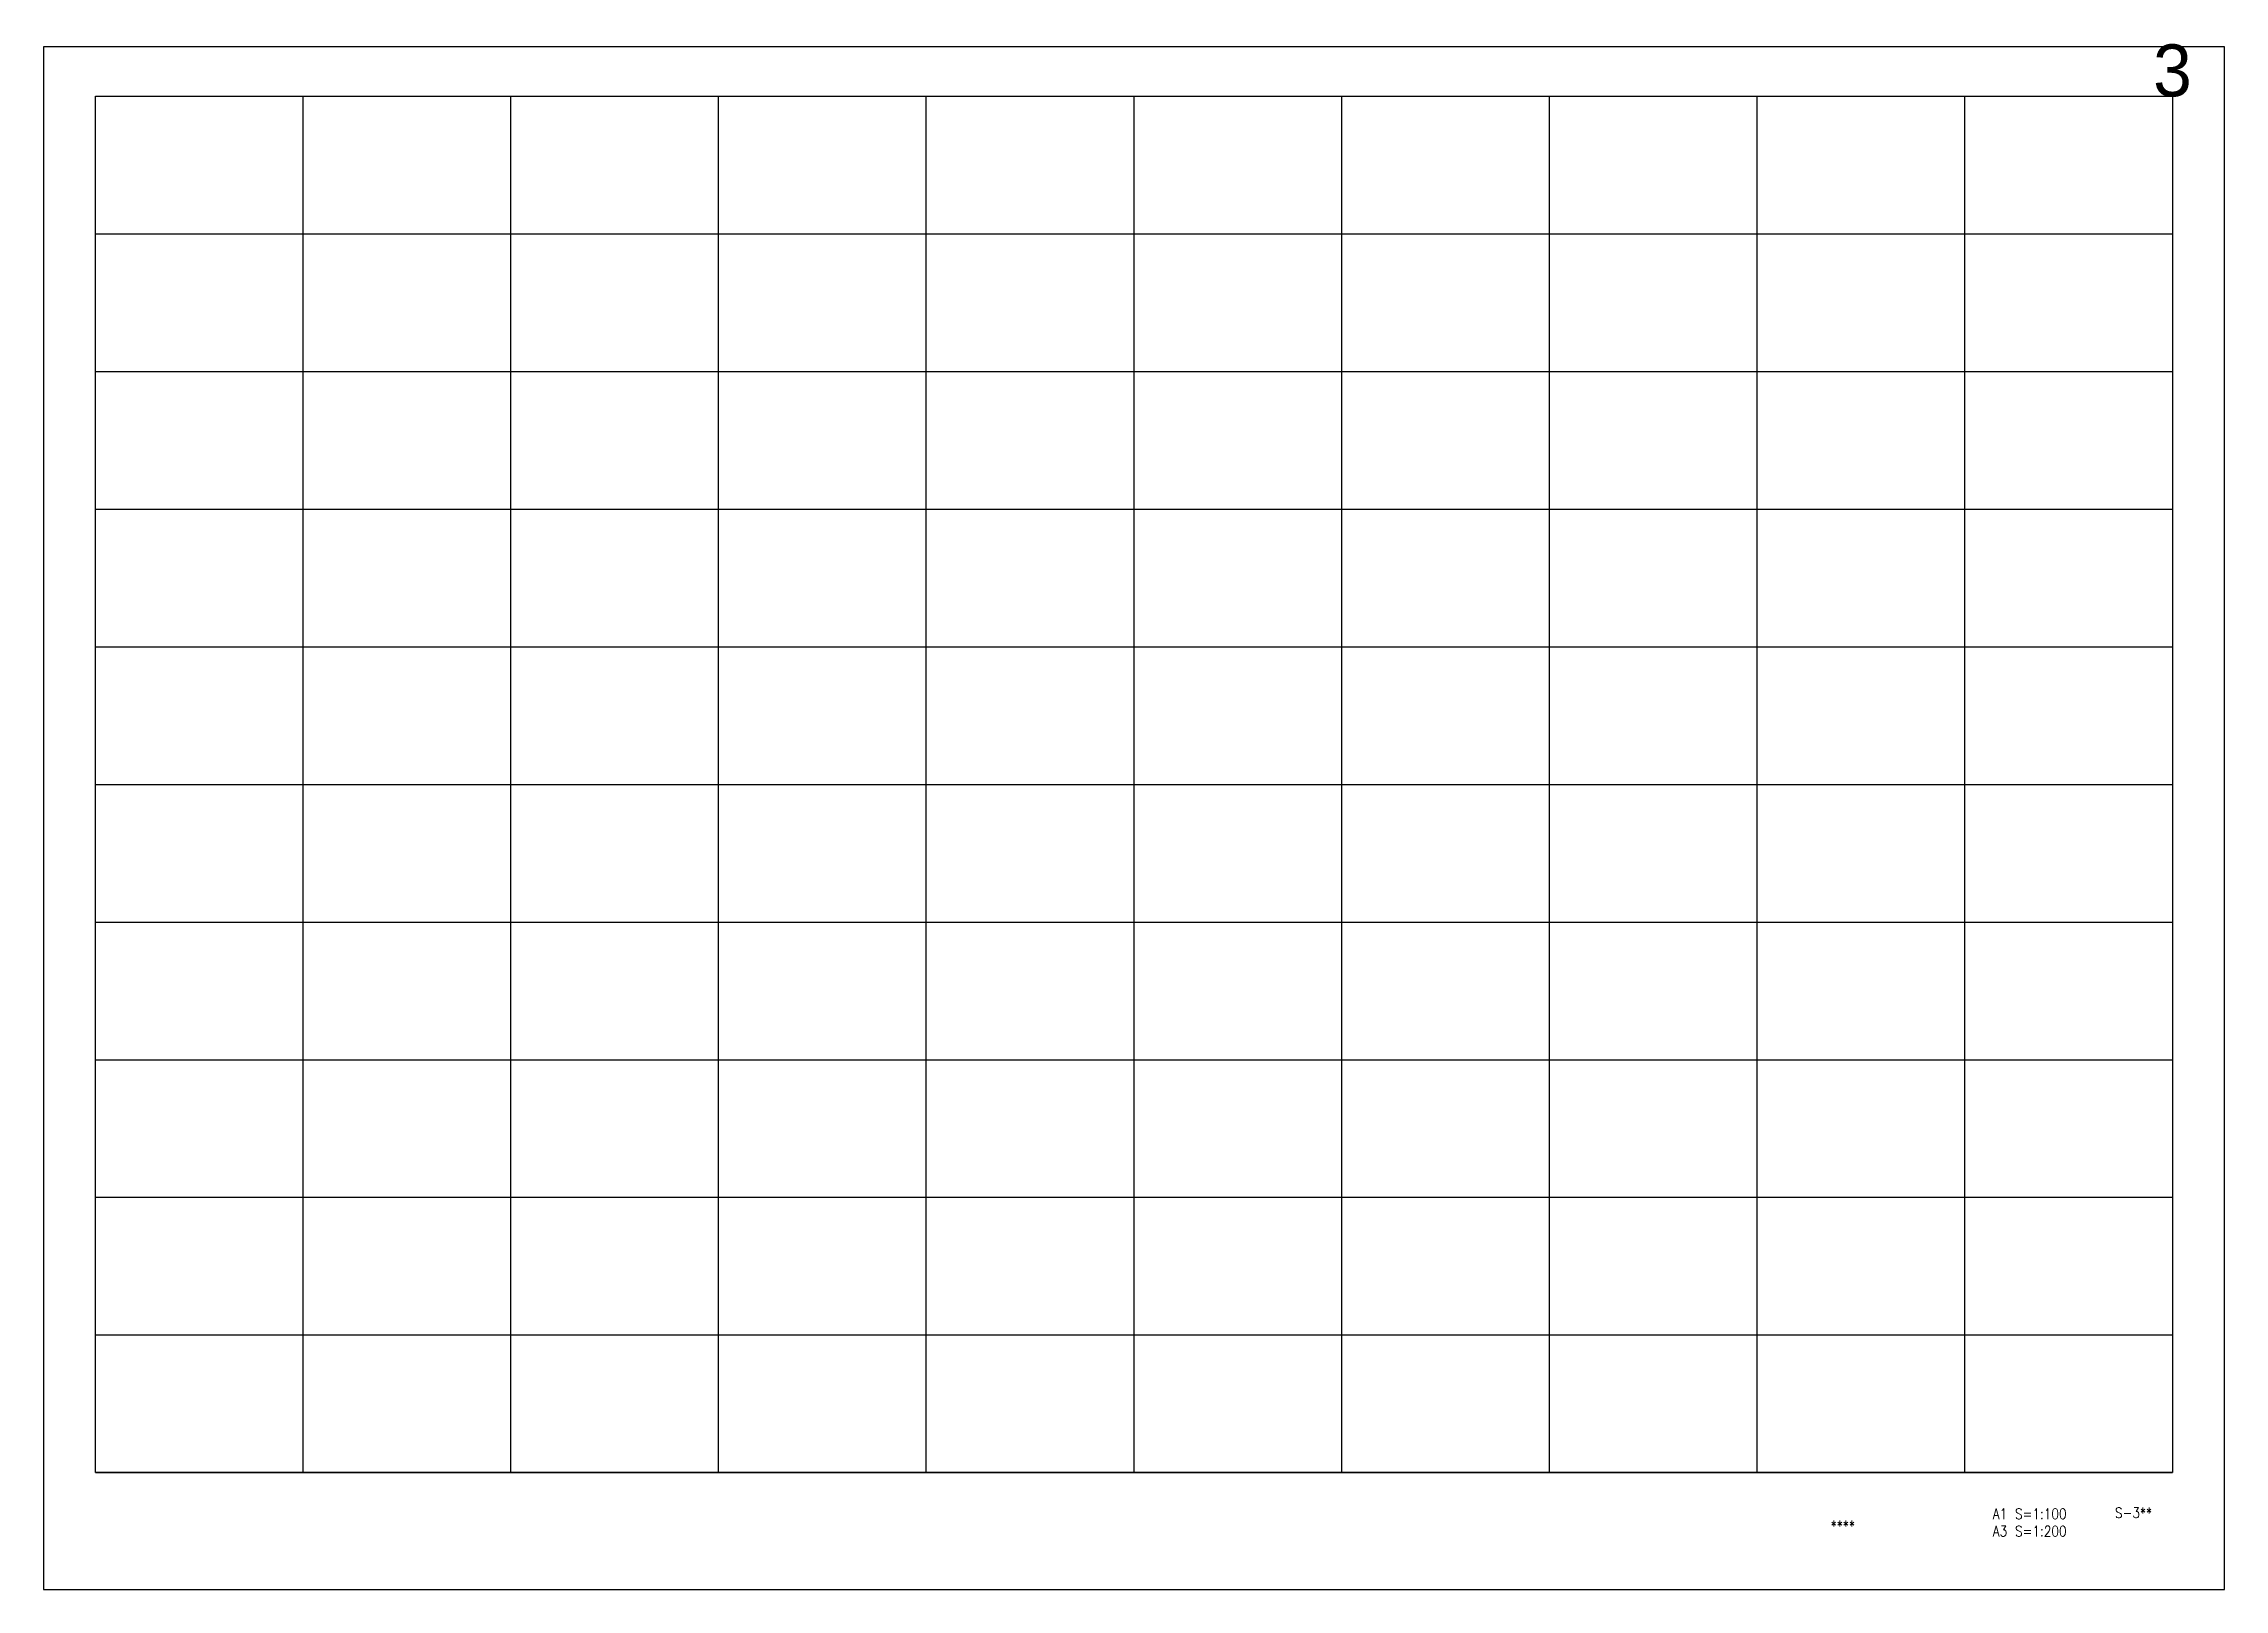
# Model space of a CAD drawing. Extents: x -668440 to 1010955, y -1678500 to 210463.
# Drawn here: x 0 to 210000, y -488500 to -339675 of the extents above; entities that cross this region are included whole.
import ezdxf
from ezdxf.enums import TextEntityAlignment as Align

# ---------------------------------------------------------------- set-up
doc = ezdxf.new("R2010")
doc.units = 0
doc.header["$MEASUREMENT"] = 0
doc.layers.add('99_レイアウト枠', color=251, linetype='CONTINUOUS', plot=False)
doc.layers.add('99_頁番号', color=6, linetype='CONTINUOUS')
doc.styles.add('DRACAD', font='txt', dxfattribs={"width": 0.85, "bigfont": 'extfont2'})
doc.styles.get("Standard").update_dxf_attribs({"font": 'Osaka.ttc'})

msp = doc.modelspace()

# ---------------------------------------------------------------- texts
at = {"layer": '99_レイアウト枠'}
msp.add_text('3', height=5000, dxfattribs=at).set_placement((204999.99991, -344750), align=Align.CENTER)
at = {"layer": '99_頁番号', "char_height": 1000, "attachment_point": 5, "style": 'DRACAD'}
for s, insert in [('A1 S=1:100^JA3 S=1:200', (191249.99991, -482062.5)), ('{S-3**}', (201249.99991, -481125)), ('{  ****  }', (172499.99991, -482375))]:
    msp.add_mtext(s, dxfattribs=dict(at, insert=insert))

# ---------------------------------------------------------------- linework, layer by layer
at = {"layer": '99_レイアウト枠'}
for p, q in [((5000, -477250), (5000, -344750)), ((25000, -477250), (25000, -344750)), ((45000, -477250), (45000, -344750)), ((65000, -477250), (65000, -344750)), ((85000, -477250), (85000, -344750)), ((105000, -477250), (105000, -344750)), ((124999.99995, -477250), (124999.99995, -344750)), ((144999.99995, -477250), (144999.99995, -344750)), ((164999.99995, -477250), (164999.99995, -344750)), ((184999.99995, -477250), (184999.99995, -344750)), ((5000, -358000), (204999.99991, -358000)), ((5000, -371250), (204999.99991, -371250)), ((5000, -384500), (204999.99991, -384500)), ((5000, -397750), (204999.99991, -397750)), ((5000, -411000), (204999.99991, -411000)), ((5000, -424250), (204999.99991, -424250)), ((5000, -437500), (204999.99991, -437500)), ((5000, -450750), (204999.99991, -450750)), ((5000, -464000), (204999.99991, -464000)), ((5000, -477250), (204999.99991, -477250))]:
    msp.add_line(p, q, dxfattribs=at)
for points in [[(0, -488500), (210000, -488500), (210000, -340000), (0, -340000)], [(5000, -344750), (204999.99991, -344750), (204999.99991, -477250), (5000, -477250)]]:
    msp.add_lwpolyline(points, close=True, dxfattribs=at)

msp.set_redraw_order([(e.dxf.handle, doc.entitydb.next_handle()) for e in msp.query("TEXT MTEXT ATTDEF DIMENSION ARC_DIMENSION")])  # texts and dimensions are drawn at this point

doc.saveas('drawing.dxf')
